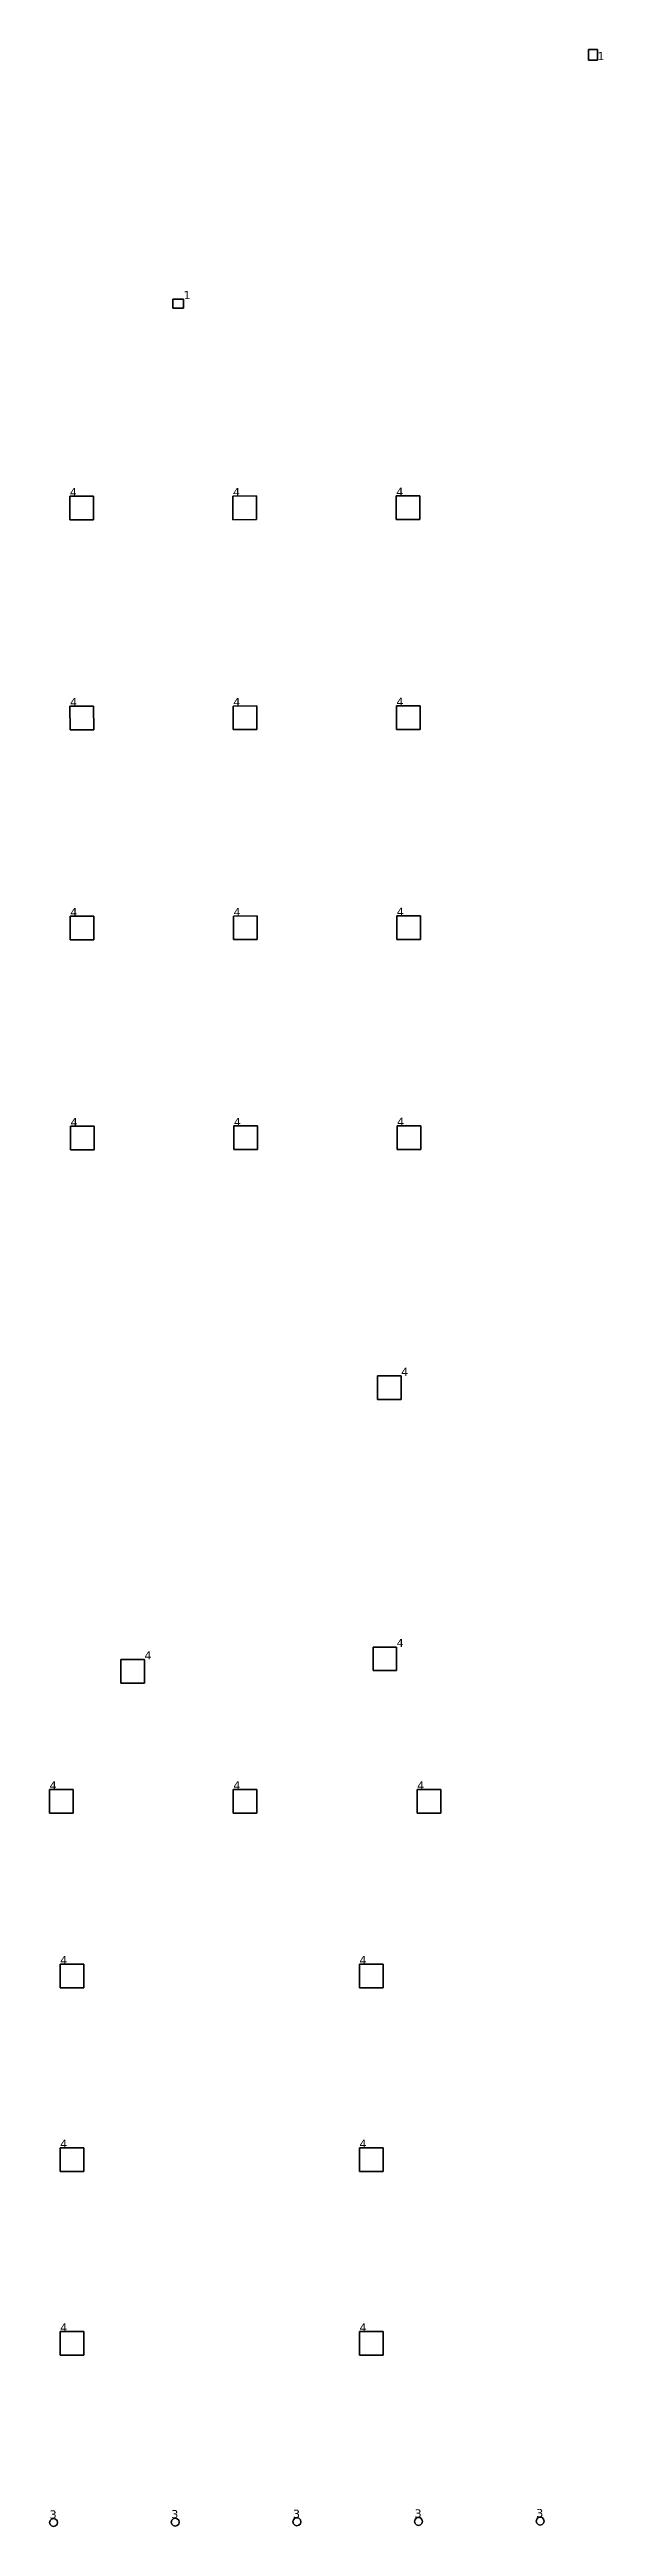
# Model space of a CAD drawing. Header units: inches. Extents: x -3 to 1235, y -1 to 963.
# Drawn here: x 99.4 to 111.7, y 66 to 121 of the extents above; entities that cross this region are included whole.
import ezdxf

# ---------------------------------------------------------------- set-up
doc = ezdxf.new("R2010")
doc.units = ezdxf.units.IN
doc.header["$MEASUREMENT"] = 0
doc.layers.add('DLX_TERR_LUM', color=7, linetype='Continuous', true_color=0x000000)
doc.layers.add('DLX_TERR_LUMKEY_IDX', color=7, linetype='Continuous', true_color=0x7f7f7f)
doc.styles.add('TableTextStyle', font='')
doc.styles.get('TableTextStyle').set_extended_font_data('VERDANA.TTF')

msp = doc.modelspace()

# ---------------------------------------------------------------- texts
at = {"layer": 'DLX_TERR_LUMKEY_IDX', "style": 'TableTextStyle'}
for s, p in [('1', (111.521, 120.792)), ('1', (102.33, 115.482)), ('4', (99.802, 111.103)), ('4', (103.427, 111.108)), ('4', (107.053, 111.113)), ('4', (99.808, 106.438)), ('4', (103.434, 106.443)), ('4', (107.059, 106.448)), ('4', (99.814, 101.773)), ('4', (103.44, 101.778)), ('4', (107.066, 101.783)), ('4', (99.821, 97.108)), ('4', (103.447, 97.113)), ('4', (107.072, 97.118)), ('4', (107.162, 91.562)), ('4', (101.462, 85.262)), ('4', (107.062, 85.538)), ('4', (99.354, 82.371)), ('4', (103.435, 82.371)), ('4', (107.517, 82.371)), ('4', (99.589, 78.493)), ('4', (106.236, 78.493)), ('4', (99.589, 74.411)), ('4', (106.236, 74.411)), ('4', (99.589, 70.329)), ('4', (106.236, 70.329)), ('3', (99.355, 66.177)), ('3', (102.057, 66.184)), ('3', (104.759, 66.192)), ('3', (107.46, 66.2)), ('3', (110.162, 66.208))]:
    msp.add_text(s, height=0.18, dxfattribs=at).set_placement(p)

# ---------------------------------------------------------------- linework, layer by layer
at = {"layer": 'DLX_TERR_LUM'}
for points in [[(111.321, 121.027, 0), (111.521, 121.027, 0)], [(111.521, 121.027, 0), (111.321, 121.027, 0)], [(111.321, 121.027, 0), (111.321, 121.027, 0)], [(111.321, 120.792, 0), (111.321, 121.027, 0)], [(111.321, 121.027, 0), (111.321, 121.027, 0)], [(111.321, 121.027, 0), (111.321, 120.792, 0)], [(111.521, 121.027, 0), (111.321, 121.027, 0)], [(111.321, 121.027, 0), (111.321, 120.792, 0)], [(111.321, 121.027, 0), (111.521, 121.027, 0)], [(111.321, 120.792, 0), (111.321, 121.027, 0)], [(111.521, 120.792, 0), (111.321, 120.792, 0)], [(111.321, 120.792, 0), (111.321, 120.792, 0)], [(111.321, 120.792, 0), (111.521, 120.792, 0)], [(111.321, 120.792, 0), (111.321, 120.792, 0)], [(111.321, 120.792, 0), (111.521, 120.792, 0)], [(111.521, 120.792, 0), (111.321, 120.792, 0)], [(111.521, 121.027, 0), (111.521, 121.027, 0)], [(111.521, 121.027, 0), (111.521, 120.792, 0)], [(111.521, 120.792, 0), (111.521, 121.027, 0)], [(111.521, 121.027, 0), (111.521, 121.027, 0)], [(111.521, 120.792, 0), (111.521, 121.027, 0)], [(111.521, 121.027, 0), (111.521, 120.792, 0)], [(111.521, 120.792, 0), (111.521, 120.792, 0)], [(111.521, 120.792, 0), (111.521, 120.792, 0)], [(102.095, 115.282, 0), (102.095, 115.482, 0)], [(102.095, 115.482, 0), (102.095, 115.482, 0)], [(102.095, 115.482, 0), (102.095, 115.282, 0)], [(102.095, 115.482, 0), (102.33, 115.482, 0)], [(102.33, 115.482, 0), (102.095, 115.482, 0)], [(102.095, 115.482, 0), (102.095, 115.482, 0)], [(102.095, 115.482, 0), (102.095, 115.282, 0)], [(102.33, 115.482, 0), (102.095, 115.482, 0)], [(102.095, 115.282, 0), (102.095, 115.482, 0)], [(102.095, 115.482, 0), (102.33, 115.482, 0)], [(102.33, 115.282, 0), (102.095, 115.282, 0)], [(102.095, 115.282, 0), (102.095, 115.282, 0)], [(102.095, 115.282, 0), (102.33, 115.282, 0)], [(102.095, 115.282, 0), (102.095, 115.282, 0)], [(102.095, 115.282, 0), (102.33, 115.282, 0)], [(102.33, 115.282, 0), (102.095, 115.282, 0)], [(102.33, 115.482, 0), (102.33, 115.282, 0)], [(102.33, 115.282, 0), (102.33, 115.482, 0)], [(102.33, 115.482, 0), (102.33, 115.482, 0)], [(102.33, 115.482, 0), (102.33, 115.482, 0)], [(102.33, 115.282, 0), (102.33, 115.482, 0)], [(102.33, 115.482, 0), (102.33, 115.282, 0)], [(102.33, 115.282, 0), (102.33, 115.282, 0)], [(102.33, 115.282, 0), (102.33, 115.282, 0)], [(99.802, 111.103, 0), (100.327, 111.104, 0)], [(100.327, 111.104, 0), (99.802, 111.103, 0)], [(100.327, 111.104, 0), (99.802, 111.103, 0)], [(99.802, 111.103, 0), (100.327, 111.104, 0)], [(99.803, 110.578, 0), (99.802, 111.103, 0)], [(99.802, 111.103, 0), (99.802, 111.103, 0)], [(99.802, 111.103, 0), (99.803, 110.578, 0)], [(99.802, 111.103, 0), (99.802, 111.103, 0)], [(99.802, 111.103, 0), (99.803, 110.578, 0)], [(99.803, 110.578, 0), (99.802, 111.103, 0)], [(100.327, 111.104, 0), (100.327, 111.104, 0)], [(100.327, 111.104, 0), (100.328, 110.579, 0)], [(100.328, 110.579, 0), (100.327, 111.104, 0)], [(100.327, 111.104, 0), (100.327, 111.104, 0)], [(100.328, 110.579, 0), (100.327, 111.104, 0)], [(100.327, 111.104, 0), (100.328, 110.579, 0)], [(103.427, 111.108, 0), (103.952, 111.109, 0)], [(103.952, 111.109, 0), (103.427, 111.108, 0)], [(103.952, 111.109, 0), (103.427, 111.108, 0)], [(103.427, 111.108, 0), (103.952, 111.109, 0)], [(103.428, 110.583, 0), (103.427, 111.108, 0)], [(103.427, 111.108, 0), (103.427, 111.108, 0)], [(103.427, 111.108, 0), (103.428, 110.583, 0)], [(103.427, 111.108, 0), (103.427, 111.108, 0)], [(103.427, 111.108, 0), (103.428, 110.583, 0)], [(103.428, 110.583, 0), (103.427, 111.108, 0)], [(103.952, 111.109, 0), (103.952, 111.109, 0)], [(103.952, 111.109, 0), (103.953, 110.584, 0)], [(103.953, 110.584, 0), (103.952, 111.109, 0)], [(103.952, 111.109, 0), (103.952, 111.109, 0)], [(103.953, 110.584, 0), (103.952, 111.109, 0)], [(103.952, 111.109, 0), (103.953, 110.584, 0)], [(107.053, 111.113, 0), (107.578, 111.114, 0)], [(107.578, 111.114, 0), (107.053, 111.113, 0)], [(107.578, 111.114, 0), (107.053, 111.113, 0)], [(107.053, 111.113, 0), (107.578, 111.114, 0)], [(107.054, 110.588, 0), (107.053, 111.113, 0)], [(107.053, 111.113, 0), (107.053, 111.113, 0)], [(107.053, 111.113, 0), (107.054, 110.588, 0)], [(107.053, 111.113, 0), (107.053, 111.113, 0)], [(107.053, 111.113, 0), (107.054, 110.588, 0)], [(107.054, 110.588, 0), (107.053, 111.113, 0)], [(107.578, 111.114, 0), (107.578, 111.114, 0)], [(107.578, 111.114, 0), (107.579, 110.589, 0)], [(107.579, 110.589, 0), (107.578, 111.114, 0)], [(107.578, 111.114, 0), (107.578, 111.114, 0)], [(107.579, 110.589, 0), (107.578, 111.114, 0)], [(107.578, 111.114, 0), (107.579, 110.589, 0)], [(100.328, 110.579, 0), (99.803, 110.578, 0)], [(99.803, 110.578, 0), (100.328, 110.579, 0)], [(99.803, 110.578, 0), (100.328, 110.579, 0)], [(100.328, 110.579, 0), (99.803, 110.578, 0)], [(99.803, 110.578, 0), (99.803, 110.578, 0)], [(99.803, 110.578, 0), (99.803, 110.578, 0)], [(100.328, 110.579, 0), (100.328, 110.579, 0)], [(100.328, 110.579, 0), (100.328, 110.579, 0)], [(103.953, 110.584, 0), (103.428, 110.583, 0)], [(103.428, 110.583, 0), (103.953, 110.584, 0)], [(103.428, 110.583, 0), (103.953, 110.584, 0)], [(103.953, 110.584, 0), (103.428, 110.583, 0)], [(103.428, 110.583, 0), (103.428, 110.583, 0)], [(103.428, 110.583, 0), (103.428, 110.583, 0)], [(103.953, 110.584, 0), (103.953, 110.584, 0)], [(103.953, 110.584, 0), (103.953, 110.584, 0)], [(107.579, 110.589, 0), (107.054, 110.588, 0)], [(107.054, 110.588, 0), (107.579, 110.589, 0)], [(107.054, 110.588, 0), (107.579, 110.589, 0)], [(107.579, 110.589, 0), (107.054, 110.588, 0)], [(107.054, 110.588, 0), (107.054, 110.588, 0)], [(107.054, 110.588, 0), (107.054, 110.588, 0)], [(107.579, 110.589, 0), (107.579, 110.589, 0)], [(107.579, 110.589, 0), (107.579, 110.589, 0)], [(99.808, 106.438, 0), (100.333, 106.439, 0)], [(100.333, 106.439, 0), (99.808, 106.438, 0)], [(100.333, 106.439, 0), (99.808, 106.438, 0)], [(99.808, 106.438, 0), (100.333, 106.439, 0)], [(99.809, 105.913, 0), (99.808, 106.438, 0)], [(99.808, 106.438, 0), (99.808, 106.438, 0)], [(99.808, 106.438, 0), (99.809, 105.913, 0)], [(99.808, 106.438, 0), (99.808, 106.438, 0)], [(99.808, 106.438, 0), (99.809, 105.913, 0)], [(99.809, 105.913, 0), (99.808, 106.438, 0)], [(100.333, 106.439, 0), (100.333, 106.439, 0)], [(100.333, 106.439, 0), (100.334, 105.914, 0)], [(100.334, 105.914, 0), (100.333, 106.439, 0)], [(100.333, 106.439, 0), (100.333, 106.439, 0)], [(100.334, 105.914, 0), (100.333, 106.439, 0)], [(100.333, 106.439, 0), (100.334, 105.914, 0)], [(103.434, 106.443, 0), (103.959, 106.444, 0)], [(103.959, 106.444, 0), (103.434, 106.443, 0)], [(103.959, 106.444, 0), (103.434, 106.443, 0)], [(103.434, 106.443, 0), (103.959, 106.444, 0)], [(103.435, 105.918, 0), (103.434, 106.443, 0)], [(103.434, 106.443, 0), (103.434, 106.443, 0)], [(103.434, 106.443, 0), (103.435, 105.918, 0)], [(103.434, 106.443, 0), (103.434, 106.443, 0)], [(103.434, 106.443, 0), (103.435, 105.918, 0)], [(103.435, 105.918, 0), (103.434, 106.443, 0)], [(103.959, 106.444, 0), (103.959, 106.444, 0)], [(103.959, 106.444, 0), (103.96, 105.919, 0)], [(103.96, 105.919, 0), (103.959, 106.444, 0)], [(103.959, 106.444, 0), (103.959, 106.444, 0)], [(103.96, 105.919, 0), (103.959, 106.444, 0)], [(103.959, 106.444, 0), (103.96, 105.919, 0)], [(107.059, 106.448, 0), (107.584, 106.449, 0)], [(107.584, 106.449, 0), (107.059, 106.448, 0)], [(107.584, 106.449, 0), (107.059, 106.448, 0)], [(107.059, 106.448, 0), (107.584, 106.449, 0)], [(107.06, 105.923, 0), (107.059, 106.448, 0)], [(107.059, 106.448, 0), (107.059, 106.448, 0)], [(107.059, 106.448, 0), (107.06, 105.923, 0)], [(107.059, 106.448, 0), (107.059, 106.448, 0)], [(107.059, 106.448, 0), (107.06, 105.923, 0)], [(107.06, 105.923, 0), (107.059, 106.448, 0)], [(107.584, 106.449, 0), (107.584, 106.449, 0)], [(107.584, 106.449, 0), (107.585, 105.924, 0)], [(107.585, 105.924, 0), (107.584, 106.449, 0)], [(107.584, 106.449, 0), (107.584, 106.449, 0)], [(107.585, 105.924, 0), (107.584, 106.449, 0)], [(107.584, 106.449, 0), (107.585, 105.924, 0)], [(100.334, 105.914, 0), (99.809, 105.913, 0)], [(99.809, 105.913, 0), (100.334, 105.914, 0)], [(99.809, 105.913, 0), (100.334, 105.914, 0)], [(100.334, 105.914, 0), (99.809, 105.913, 0)], [(99.809, 105.913, 0), (99.809, 105.913, 0)], [(99.809, 105.913, 0), (99.809, 105.913, 0)], [(100.334, 105.914, 0), (100.334, 105.914, 0)], [(100.334, 105.914, 0), (100.334, 105.914, 0)], [(103.96, 105.919, 0), (103.435, 105.918, 0)], [(103.435, 105.918, 0), (103.96, 105.919, 0)], [(103.435, 105.918, 0), (103.96, 105.919, 0)], [(103.96, 105.919, 0), (103.435, 105.918, 0)], [(103.435, 105.918, 0), (103.435, 105.918, 0)], [(103.435, 105.918, 0), (103.435, 105.918, 0)], [(103.96, 105.919, 0), (103.96, 105.919, 0)], [(103.96, 105.919, 0), (103.96, 105.919, 0)], [(107.585, 105.924, 0), (107.06, 105.923, 0)], [(107.06, 105.923, 0), (107.585, 105.924, 0)], [(107.06, 105.923, 0), (107.585, 105.924, 0)], [(107.585, 105.924, 0), (107.06, 105.923, 0)], [(107.06, 105.923, 0), (107.06, 105.923, 0)], [(107.06, 105.923, 0), (107.06, 105.923, 0)], [(107.585, 105.924, 0), (107.585, 105.924, 0)], [(107.585, 105.924, 0), (107.585, 105.924, 0)], [(99.814, 101.773, 0), (100.34, 101.774, 0)], [(100.34, 101.774, 0), (99.814, 101.773, 0)], [(100.34, 101.774, 0), (99.814, 101.773, 0)], [(99.814, 101.773, 0), (100.34, 101.774, 0)], [(99.815, 101.248, 0), (99.814, 101.773, 0)], [(99.814, 101.773, 0), (99.814, 101.773, 0)], [(99.814, 101.773, 0), (99.815, 101.248, 0)], [(99.814, 101.773, 0), (99.814, 101.773, 0)], [(99.814, 101.773, 0), (99.815, 101.248, 0)], [(99.815, 101.248, 0), (99.814, 101.773, 0)], [(100.34, 101.774, 0), (100.34, 101.774, 0)], [(100.34, 101.774, 0), (100.34, 101.249, 0)], [(100.34, 101.249, 0), (100.34, 101.774, 0)], [(100.34, 101.774, 0), (100.34, 101.774, 0)], [(100.34, 101.249, 0), (100.34, 101.774, 0)], [(100.34, 101.774, 0), (100.34, 101.249, 0)], [(103.44, 101.778, 0), (103.965, 101.779, 0)], [(103.965, 101.779, 0), (103.44, 101.778, 0)], [(103.965, 101.779, 0), (103.44, 101.778, 0)], [(103.44, 101.778, 0), (103.965, 101.779, 0)], [(103.441, 101.253, 0), (103.44, 101.778, 0)], [(103.44, 101.778, 0), (103.44, 101.778, 0)], [(103.44, 101.778, 0), (103.441, 101.253, 0)], [(103.44, 101.778, 0), (103.44, 101.778, 0)], [(103.44, 101.778, 0), (103.441, 101.253, 0)], [(103.441, 101.253, 0), (103.44, 101.778, 0)], [(103.966, 101.254, 0), (103.441, 101.253, 0)], [(103.441, 101.253, 0), (103.966, 101.254, 0)], [(103.441, 101.253, 0), (103.966, 101.254, 0)], [(103.966, 101.254, 0), (103.441, 101.253, 0)], [(103.441, 101.253, 0), (103.441, 101.253, 0)], [(103.441, 101.253, 0), (103.441, 101.253, 0)], [(103.965, 101.779, 0), (103.965, 101.779, 0)], [(103.965, 101.779, 0), (103.966, 101.254, 0)], [(103.966, 101.254, 0), (103.965, 101.779, 0)], [(103.965, 101.779, 0), (103.965, 101.779, 0)], [(103.966, 101.254, 0), (103.965, 101.779, 0)], [(103.965, 101.779, 0), (103.966, 101.254, 0)], [(103.966, 101.254, 0), (103.966, 101.254, 0)], [(103.966, 101.254, 0), (103.966, 101.254, 0)], [(107.066, 101.783, 0), (107.591, 101.784, 0)], [(107.591, 101.784, 0), (107.066, 101.783, 0)], [(107.591, 101.784, 0), (107.066, 101.783, 0)], [(107.066, 101.783, 0), (107.591, 101.784, 0)], [(107.067, 101.258, 0), (107.066, 101.783, 0)], [(107.066, 101.783, 0), (107.066, 101.783, 0)], [(107.066, 101.783, 0), (107.067, 101.258, 0)], [(107.066, 101.783, 0), (107.066, 101.783, 0)], [(107.066, 101.783, 0), (107.067, 101.258, 0)], [(107.067, 101.258, 0), (107.066, 101.783, 0)], [(107.592, 101.259, 0), (107.067, 101.258, 0)], [(107.067, 101.258, 0), (107.592, 101.259, 0)], [(107.067, 101.258, 0), (107.592, 101.259, 0)], [(107.592, 101.259, 0), (107.067, 101.258, 0)], [(107.067, 101.258, 0), (107.067, 101.258, 0)], [(107.067, 101.258, 0), (107.067, 101.258, 0)], [(107.591, 101.784, 0), (107.591, 101.784, 0)], [(107.591, 101.784, 0), (107.592, 101.259, 0)], [(107.592, 101.259, 0), (107.591, 101.784, 0)], [(107.591, 101.784, 0), (107.591, 101.784, 0)], [(107.592, 101.259, 0), (107.591, 101.784, 0)], [(107.591, 101.784, 0), (107.592, 101.259, 0)], [(107.592, 101.259, 0), (107.592, 101.259, 0)], [(107.592, 101.259, 0), (107.592, 101.259, 0)], [(100.34, 101.249, 0), (99.815, 101.248, 0)], [(99.815, 101.248, 0), (100.34, 101.249, 0)], [(99.815, 101.248, 0), (100.34, 101.249, 0)], [(100.34, 101.249, 0), (99.815, 101.248, 0)], [(99.815, 101.248, 0), (99.815, 101.248, 0)], [(99.815, 101.248, 0), (99.815, 101.248, 0)], [(100.34, 101.249, 0), (100.34, 101.249, 0)], [(100.34, 101.249, 0), (100.34, 101.249, 0)], [(99.821, 97.108, 0), (100.346, 97.109, 0)], [(100.346, 97.109, 0), (99.821, 97.108, 0)], [(100.346, 97.109, 0), (99.821, 97.108, 0)], [(99.821, 97.108, 0), (100.346, 97.109, 0)], [(99.822, 96.583, 0), (99.821, 97.108, 0)], [(99.821, 97.108, 0), (99.821, 97.108, 0)], [(99.821, 97.108, 0), (99.822, 96.583, 0)], [(99.821, 97.108, 0), (99.821, 97.108, 0)], [(99.821, 97.108, 0), (99.822, 96.583, 0)], [(99.822, 96.583, 0), (99.821, 97.108, 0)], [(100.346, 97.109, 0), (100.346, 97.109, 0)], [(100.346, 97.109, 0), (100.347, 96.584, 0)], [(100.347, 96.584, 0), (100.346, 97.109, 0)], [(100.346, 97.109, 0), (100.346, 97.109, 0)], [(100.347, 96.584, 0), (100.346, 97.109, 0)], [(100.346, 97.109, 0), (100.347, 96.584, 0)], [(103.447, 97.113, 0), (103.972, 97.114, 0)], [(103.972, 97.114, 0), (103.447, 97.113, 0)], [(103.972, 97.114, 0), (103.447, 97.113, 0)], [(103.447, 97.113, 0), (103.972, 97.114, 0)], [(103.447, 96.588, 0), (103.447, 97.113, 0)], [(103.447, 97.113, 0), (103.447, 97.113, 0)], [(103.447, 97.113, 0), (103.447, 96.588, 0)], [(103.447, 97.113, 0), (103.447, 97.113, 0)], [(103.447, 97.113, 0), (103.447, 96.588, 0)], [(103.447, 96.588, 0), (103.447, 97.113, 0)], [(103.972, 97.114, 0), (103.972, 97.114, 0)], [(103.972, 97.114, 0), (103.972, 96.589, 0)], [(103.972, 96.589, 0), (103.972, 97.114, 0)], [(103.972, 97.114, 0), (103.972, 97.114, 0)], [(103.972, 96.589, 0), (103.972, 97.114, 0)], [(103.972, 97.114, 0), (103.972, 96.589, 0)], [(107.072, 97.118, 0), (107.597, 97.119, 0)], [(107.597, 97.119, 0), (107.072, 97.118, 0)], [(107.597, 97.119, 0), (107.072, 97.118, 0)], [(107.072, 97.118, 0), (107.597, 97.119, 0)], [(107.073, 96.593, 0), (107.072, 97.118, 0)], [(107.072, 97.118, 0), (107.072, 97.118, 0)], [(107.072, 97.118, 0), (107.073, 96.593, 0)], [(107.072, 97.118, 0), (107.072, 97.118, 0)], [(107.072, 97.118, 0), (107.073, 96.593, 0)], [(107.073, 96.593, 0), (107.072, 97.118, 0)], [(107.597, 97.119, 0), (107.597, 97.119, 0)], [(107.597, 97.119, 0), (107.598, 96.594, 0)], [(107.598, 96.594, 0), (107.597, 97.119, 0)], [(107.597, 97.119, 0), (107.597, 97.119, 0)], [(107.598, 96.594, 0), (107.597, 97.119, 0)], [(107.597, 97.119, 0), (107.598, 96.594, 0)], [(100.347, 96.584, 0), (99.822, 96.583, 0)], [(99.822, 96.583, 0), (100.347, 96.584, 0)], [(99.822, 96.583, 0), (100.347, 96.584, 0)], [(100.347, 96.584, 0), (99.822, 96.583, 0)], [(99.822, 96.583, 0), (99.822, 96.583, 0)], [(99.822, 96.583, 0), (99.822, 96.583, 0)], [(100.347, 96.584, 0), (100.347, 96.584, 0)], [(100.347, 96.584, 0), (100.347, 96.584, 0)], [(103.972, 96.589, 0), (103.447, 96.588, 0)], [(103.447, 96.588, 0), (103.972, 96.589, 0)], [(103.447, 96.588, 0), (103.972, 96.589, 0)], [(103.972, 96.589, 0), (103.447, 96.588, 0)], [(103.447, 96.588, 0), (103.447, 96.588, 0)], [(103.447, 96.588, 0), (103.447, 96.588, 0)], [(103.972, 96.589, 0), (103.972, 96.589, 0)], [(103.972, 96.589, 0), (103.972, 96.589, 0)], [(107.598, 96.594, 0), (107.073, 96.593, 0)], [(107.073, 96.593, 0), (107.598, 96.594, 0)], [(107.073, 96.593, 0), (107.598, 96.594, 0)], [(107.598, 96.594, 0), (107.073, 96.593, 0)], [(107.073, 96.593, 0), (107.073, 96.593, 0)], [(107.073, 96.593, 0), (107.073, 96.593, 0)], [(107.598, 96.594, 0), (107.598, 96.594, 0)], [(107.598, 96.594, 0), (107.598, 96.594, 0)], [(106.638, 91.038, 0), (106.638, 91.562, 0)], [(106.638, 91.562, 0), (106.638, 91.562, 0)], [(106.638, 91.562, 0), (106.638, 91.038, 0)], [(106.638, 91.562, 0), (107.162, 91.562, 0)], [(107.162, 91.562, 0), (106.638, 91.562, 0)], [(106.638, 91.562, 0), (106.638, 91.562, 0)], [(106.638, 91.562, 0), (106.638, 91.038, 0)], [(107.162, 91.562, 0), (106.638, 91.562, 0)], [(106.638, 91.038, 0), (106.638, 91.562, 0)], [(106.638, 91.562, 0), (107.162, 91.562, 0)], [(107.162, 91.562, 0), (107.162, 91.038, 0)], [(107.162, 91.038, 0), (107.162, 91.562, 0)], [(107.162, 91.562, 0), (107.162, 91.562, 0)], [(107.162, 91.562, 0), (107.162, 91.562, 0)], [(107.162, 91.038, 0), (107.162, 91.562, 0)], [(107.162, 91.562, 0), (107.162, 91.038, 0)], [(107.162, 91.038, 0), (106.638, 91.038, 0)], [(106.638, 91.038, 0), (106.638, 91.038, 0)], [(106.638, 91.038, 0), (107.162, 91.038, 0)], [(106.638, 91.038, 0), (106.638, 91.038, 0)], [(106.638, 91.038, 0), (107.162, 91.038, 0)], [(107.162, 91.038, 0), (106.638, 91.038, 0)], [(107.162, 91.038, 0), (107.162, 91.038, 0)], [(107.162, 91.038, 0), (107.162, 91.038, 0)], [(106.538, 85.013, 0), (106.538, 85.538, 0)], [(106.538, 85.538, 0), (106.538, 85.538, 0)], [(106.538, 85.538, 0), (106.538, 85.013, 0)], [(106.538, 85.538, 0), (107.062, 85.538, 0)], [(107.062, 85.538, 0), (106.538, 85.538, 0)], [(106.538, 85.538, 0), (106.538, 85.538, 0)], [(106.538, 85.538, 0), (106.538, 85.013, 0)], [(107.062, 85.538, 0), (106.538, 85.538, 0)], [(106.538, 85.013, 0), (106.538, 85.538, 0)], [(106.538, 85.538, 0), (107.062, 85.538, 0)], [(107.062, 85.538, 0), (107.062, 85.013, 0)], [(107.062, 85.013, 0), (107.062, 85.538, 0)], [(107.062, 85.538, 0), (107.062, 85.538, 0)], [(107.062, 85.538, 0), (107.062, 85.538, 0)], [(107.062, 85.013, 0), (107.062, 85.538, 0)], [(107.062, 85.538, 0), (107.062, 85.013, 0)], [(100.938, 84.738, 0), (100.938, 85.262, 0)], [(100.938, 85.262, 0), (100.938, 85.262, 0)], [(100.938, 85.262, 0), (100.938, 84.738, 0)], [(100.938, 85.262, 0), (101.462, 85.262, 0)], [(101.462, 85.262, 0), (100.938, 85.262, 0)], [(100.938, 85.262, 0), (100.938, 85.262, 0)], [(100.938, 85.262, 0), (100.938, 84.738, 0)], [(101.462, 85.262, 0), (100.938, 85.262, 0)], [(100.938, 84.738, 0), (100.938, 85.262, 0)], [(100.938, 85.262, 0), (101.462, 85.262, 0)], [(101.462, 85.262, 0), (101.462, 84.738, 0)], [(101.462, 84.738, 0), (101.462, 85.262, 0)], [(101.462, 85.262, 0), (101.462, 85.262, 0)], [(101.462, 85.262, 0), (101.462, 85.262, 0)], [(101.462, 84.738, 0), (101.462, 85.262, 0)], [(101.462, 85.262, 0), (101.462, 84.738, 0)], [(107.062, 85.013, 0), (106.538, 85.013, 0)], [(106.538, 85.013, 0), (106.538, 85.013, 0)], [(106.538, 85.013, 0), (107.062, 85.013, 0)], [(106.538, 85.013, 0), (106.538, 85.013, 0)], [(106.538, 85.013, 0), (107.062, 85.013, 0)], [(107.062, 85.013, 0), (106.538, 85.013, 0)], [(107.062, 85.013, 0), (107.062, 85.013, 0)], [(107.062, 85.013, 0), (107.062, 85.013, 0)], [(101.462, 84.738, 0), (100.938, 84.738, 0)], [(100.938, 84.738, 0), (100.938, 84.738, 0)], [(100.938, 84.738, 0), (101.462, 84.738, 0)], [(100.938, 84.738, 0), (100.938, 84.738, 0)], [(100.938, 84.738, 0), (101.462, 84.738, 0)], [(101.462, 84.738, 0), (100.938, 84.738, 0)], [(101.462, 84.738, 0), (101.462, 84.738, 0)], [(101.462, 84.738, 0), (101.462, 84.738, 0)], [(99.354, 81.846, 0), (99.354, 82.371, 0)], [(99.354, 82.371, 0), (99.354, 82.371, 0)], [(99.354, 82.371, 0), (99.354, 81.846, 0)], [(99.354, 82.371, 0), (99.879, 82.371, 0)], [(99.879, 82.371, 0), (99.354, 82.371, 0)], [(99.354, 82.371, 0), (99.354, 82.371, 0)], [(99.879, 82.371, 0), (99.354, 82.371, 0)], [(99.354, 82.371, 0), (99.354, 81.846, 0)], [(99.354, 81.846, 0), (99.354, 82.371, 0)], [(99.354, 82.371, 0), (99.879, 82.371, 0)], [(99.879, 82.371, 0), (99.879, 82.371, 0)], [(99.879, 82.371, 0), (99.879, 81.846, 0)], [(99.879, 81.846, 0), (99.879, 82.371, 0)], [(99.879, 82.371, 0), (99.879, 82.371, 0)], [(99.879, 81.846, 0), (99.879, 82.371, 0)], [(99.879, 82.371, 0), (99.879, 81.846, 0)], [(103.435, 81.846, 0), (103.435, 82.371, 0)], [(103.435, 82.371, 0), (103.435, 82.371, 0)], [(103.435, 82.371, 0), (103.435, 81.846, 0)], [(103.435, 82.371, 0), (103.96, 82.371, 0)], [(103.96, 82.371, 0), (103.435, 82.371, 0)], [(103.435, 82.371, 0), (103.435, 82.371, 0)], [(103.96, 82.371, 0), (103.435, 82.371, 0)], [(103.435, 82.371, 0), (103.435, 81.846, 0)], [(103.435, 81.846, 0), (103.435, 82.371, 0)], [(103.435, 82.371, 0), (103.96, 82.371, 0)], [(103.96, 82.371, 0), (103.96, 82.371, 0)], [(103.96, 82.371, 0), (103.96, 81.846, 0)], [(103.96, 81.846, 0), (103.96, 82.371, 0)], [(103.96, 82.371, 0), (103.96, 82.371, 0)], [(103.96, 81.846, 0), (103.96, 82.371, 0)], [(103.96, 82.371, 0), (103.96, 81.846, 0)], [(107.517, 81.846, 0), (107.517, 82.371, 0)], [(107.517, 82.371, 0), (107.517, 82.371, 0)], [(107.517, 82.371, 0), (107.517, 81.846, 0)], [(107.517, 82.371, 0), (108.042, 82.371, 0)], [(108.042, 82.371, 0), (107.517, 82.371, 0)], [(107.517, 82.371, 0), (107.517, 82.371, 0)], [(108.042, 82.371, 0), (107.517, 82.371, 0)], [(107.517, 82.371, 0), (107.517, 81.846, 0)], [(107.517, 81.846, 0), (107.517, 82.371, 0)], [(107.517, 82.371, 0), (108.042, 82.371, 0)], [(108.042, 82.371, 0), (108.042, 82.371, 0)], [(108.042, 82.371, 0), (108.042, 81.846, 0)], [(108.042, 81.846, 0), (108.042, 82.371, 0)], [(108.042, 82.371, 0), (108.042, 82.371, 0)], [(108.042, 81.846, 0), (108.042, 82.371, 0)], [(108.042, 82.371, 0), (108.042, 81.846, 0)], [(99.879, 81.846, 0), (99.354, 81.846, 0)], [(99.354, 81.846, 0), (99.354, 81.846, 0)], [(99.354, 81.846, 0), (99.879, 81.846, 0)], [(99.354, 81.846, 0), (99.354, 81.846, 0)], [(99.354, 81.846, 0), (99.879, 81.846, 0)], [(99.879, 81.846, 0), (99.354, 81.846, 0)], [(99.879, 81.846, 0), (99.879, 81.846, 0)], [(99.879, 81.846, 0), (99.879, 81.846, 0)], [(103.96, 81.846, 0), (103.435, 81.846, 0)], [(103.435, 81.846, 0), (103.435, 81.846, 0)], [(103.435, 81.846, 0), (103.96, 81.846, 0)], [(103.435, 81.846, 0), (103.435, 81.846, 0)], [(103.435, 81.846, 0), (103.96, 81.846, 0)], [(103.96, 81.846, 0), (103.435, 81.846, 0)], [(103.96, 81.846, 0), (103.96, 81.846, 0)], [(103.96, 81.846, 0), (103.96, 81.846, 0)], [(108.042, 81.846, 0), (107.517, 81.846, 0)], [(107.517, 81.846, 0), (107.517, 81.846, 0)], [(107.517, 81.846, 0), (108.042, 81.846, 0)], [(107.517, 81.846, 0), (107.517, 81.846, 0)], [(107.517, 81.846, 0), (108.042, 81.846, 0)], [(108.042, 81.846, 0), (107.517, 81.846, 0)], [(108.042, 81.846, 0), (108.042, 81.846, 0)], [(108.042, 81.846, 0), (108.042, 81.846, 0)], [(99.589, 77.968, 0), (99.589, 78.493, 0)], [(99.589, 78.493, 0), (99.589, 78.493, 0)], [(99.589, 78.493, 0), (99.589, 77.968, 0)], [(99.589, 78.493, 0), (100.114, 78.493, 0)], [(100.114, 78.493, 0), (99.589, 78.493, 0)], [(99.589, 78.493, 0), (99.589, 78.493, 0)], [(100.114, 78.493, 0), (99.589, 78.493, 0)], [(99.589, 78.493, 0), (99.589, 77.968, 0)], [(99.589, 77.968, 0), (99.589, 78.493, 0)], [(99.589, 78.493, 0), (100.114, 78.493, 0)], [(100.114, 78.493, 0), (100.114, 78.493, 0)], [(100.114, 78.493, 0), (100.114, 77.968, 0)], [(100.114, 77.968, 0), (100.114, 78.493, 0)], [(100.114, 78.493, 0), (100.114, 78.493, 0)], [(100.114, 77.968, 0), (100.114, 78.493, 0)], [(100.114, 78.493, 0), (100.114, 77.968, 0)], [(106.236, 77.968, 0), (106.236, 78.493, 0)], [(106.236, 78.493, 0), (106.236, 78.493, 0)], [(106.236, 78.493, 0), (106.236, 77.968, 0)], [(106.236, 78.493, 0), (106.761, 78.493, 0)], [(106.761, 78.493, 0), (106.236, 78.493, 0)], [(106.236, 78.493, 0), (106.236, 78.493, 0)], [(106.761, 78.493, 0), (106.236, 78.493, 0)], [(106.236, 78.493, 0), (106.236, 77.968, 0)], [(106.236, 77.968, 0), (106.236, 78.493, 0)], [(106.236, 78.493, 0), (106.761, 78.493, 0)], [(106.761, 78.493, 0), (106.761, 78.493, 0)], [(106.761, 78.493, 0), (106.761, 77.968, 0)], [(106.761, 77.968, 0), (106.761, 78.493, 0)], [(106.761, 78.493, 0), (106.761, 78.493, 0)], [(106.761, 77.968, 0), (106.761, 78.493, 0)], [(106.761, 78.493, 0), (106.761, 77.968, 0)], [(100.114, 77.968, 0), (99.589, 77.968, 0)], [(99.589, 77.968, 0), (99.589, 77.968, 0)], [(99.589, 77.968, 0), (100.114, 77.968, 0)], [(99.589, 77.968, 0), (99.589, 77.968, 0)], [(99.589, 77.968, 0), (100.114, 77.968, 0)], [(100.114, 77.968, 0), (99.589, 77.968, 0)], [(100.114, 77.968, 0), (100.114, 77.968, 0)], [(100.114, 77.968, 0), (100.114, 77.968, 0)], [(106.761, 77.968, 0), (106.236, 77.968, 0)], [(106.236, 77.968, 0), (106.236, 77.968, 0)], [(106.236, 77.968, 0), (106.761, 77.968, 0)], [(106.236, 77.968, 0), (106.236, 77.968, 0)], [(106.236, 77.968, 0), (106.761, 77.968, 0)], [(106.761, 77.968, 0), (106.236, 77.968, 0)], [(106.761, 77.968, 0), (106.761, 77.968, 0)], [(106.761, 77.968, 0), (106.761, 77.968, 0)], [(99.589, 73.886, 0), (99.589, 74.411, 0)], [(99.589, 74.411, 0), (99.589, 74.411, 0)], [(99.589, 74.411, 0), (99.589, 73.886, 0)], [(99.589, 74.411, 0), (100.114, 74.411, 0)], [(100.114, 74.411, 0), (99.589, 74.411, 0)], [(99.589, 74.411, 0), (99.589, 74.411, 0)], [(100.114, 74.411, 0), (99.589, 74.411, 0)], [(99.589, 74.411, 0), (99.589, 73.886, 0)], [(99.589, 73.886, 0), (99.589, 74.411, 0)], [(99.589, 74.411, 0), (100.114, 74.411, 0)], [(100.114, 74.411, 0), (100.114, 74.411, 0)], [(100.114, 74.411, 0), (100.114, 73.886, 0)], [(100.114, 73.886, 0), (100.114, 74.411, 0)], [(100.114, 74.411, 0), (100.114, 74.411, 0)], [(100.114, 73.886, 0), (100.114, 74.411, 0)], [(100.114, 74.411, 0), (100.114, 73.886, 0)], [(106.236, 73.886, 0), (106.236, 74.411, 0)], [(106.236, 74.411, 0), (106.236, 74.411, 0)], [(106.236, 74.411, 0), (106.236, 73.886, 0)], [(106.236, 74.411, 0), (106.761, 74.411, 0)], [(106.761, 74.411, 0), (106.236, 74.411, 0)], [(106.236, 74.411, 0), (106.236, 74.411, 0)], [(106.761, 74.411, 0), (106.236, 74.411, 0)], [(106.236, 74.411, 0), (106.236, 73.886, 0)], [(106.236, 73.886, 0), (106.236, 74.411, 0)], [(106.236, 74.411, 0), (106.761, 74.411, 0)], [(106.761, 74.411, 0), (106.761, 74.411, 0)], [(106.761, 74.411, 0), (106.761, 73.886, 0)], [(106.761, 73.886, 0), (106.761, 74.411, 0)], [(106.761, 74.411, 0), (106.761, 74.411, 0)], [(106.761, 73.886, 0), (106.761, 74.411, 0)], [(106.761, 74.411, 0), (106.761, 73.886, 0)], [(100.114, 73.886, 0), (99.589, 73.886, 0)], [(99.589, 73.886, 0), (99.589, 73.886, 0)], [(99.589, 73.886, 0), (100.114, 73.886, 0)], [(99.589, 73.886, 0), (99.589, 73.886, 0)], [(99.589, 73.886, 0), (100.114, 73.886, 0)], [(100.114, 73.886, 0), (99.589, 73.886, 0)], [(100.114, 73.886, 0), (100.114, 73.886, 0)], [(100.114, 73.886, 0), (100.114, 73.886, 0)], [(106.761, 73.886, 0), (106.236, 73.886, 0)], [(106.236, 73.886, 0), (106.236, 73.886, 0)], [(106.236, 73.886, 0), (106.761, 73.886, 0)], [(106.236, 73.886, 0), (106.236, 73.886, 0)], [(106.236, 73.886, 0), (106.761, 73.886, 0)], [(106.761, 73.886, 0), (106.236, 73.886, 0)], [(106.761, 73.886, 0), (106.761, 73.886, 0)], [(106.761, 73.886, 0), (106.761, 73.886, 0)], [(99.589, 69.804, 0), (99.589, 70.329, 0)], [(99.589, 70.329, 0), (99.589, 70.329, 0)], [(99.589, 70.329, 0), (99.589, 69.804, 0)], [(99.589, 70.329, 0), (100.114, 70.329, 0)], [(100.114, 70.329, 0), (99.589, 70.329, 0)], [(99.589, 70.329, 0), (99.589, 70.329, 0)], [(100.114, 70.329, 0), (99.589, 70.329, 0)], [(99.589, 70.329, 0), (99.589, 69.804, 0)], [(99.589, 69.804, 0), (99.589, 70.329, 0)], [(99.589, 70.329, 0), (100.114, 70.329, 0)], [(100.114, 70.329, 0), (100.114, 70.329, 0)], [(100.114, 70.329, 0), (100.114, 69.804, 0)], [(100.114, 69.804, 0), (100.114, 70.329, 0)], [(100.114, 70.329, 0), (100.114, 70.329, 0)], [(100.114, 69.804, 0), (100.114, 70.329, 0)], [(100.114, 70.329, 0), (100.114, 69.804, 0)], [(106.236, 69.804, 0), (106.236, 70.329, 0)], [(106.236, 70.329, 0), (106.236, 70.329, 0)], [(106.236, 70.329, 0), (106.236, 69.804, 0)], [(106.236, 70.329, 0), (106.761, 70.329, 0)], [(106.761, 70.329, 0), (106.236, 70.329, 0)], [(106.236, 70.329, 0), (106.236, 70.329, 0)], [(106.761, 70.329, 0), (106.236, 70.329, 0)], [(106.236, 70.329, 0), (106.236, 69.804, 0)], [(106.236, 69.804, 0), (106.236, 70.329, 0)], [(106.236, 70.329, 0), (106.761, 70.329, 0)], [(106.761, 70.329, 0), (106.761, 70.329, 0)], [(106.761, 70.329, 0), (106.761, 69.804, 0)], [(106.761, 69.804, 0), (106.761, 70.329, 0)], [(106.761, 70.329, 0), (106.761, 70.329, 0)], [(106.761, 69.804, 0), (106.761, 70.329, 0)], [(106.761, 70.329, 0), (106.761, 69.804, 0)], [(100.114, 69.804, 0), (99.589, 69.804, 0)], [(99.589, 69.804, 0), (99.589, 69.804, 0)], [(99.589, 69.804, 0), (100.114, 69.804, 0)], [(99.589, 69.804, 0), (99.589, 69.804, 0)], [(99.589, 69.804, 0), (100.114, 69.804, 0)], [(100.114, 69.804, 0), (99.589, 69.804, 0)], [(100.114, 69.804, 0), (100.114, 69.804, 0)], [(100.114, 69.804, 0), (100.114, 69.804, 0)], [(106.761, 69.804, 0), (106.236, 69.804, 0)], [(106.236, 69.804, 0), (106.236, 69.804, 0)], [(106.236, 69.804, 0), (106.761, 69.804, 0)], [(106.236, 69.804, 0), (106.236, 69.804, 0)], [(106.236, 69.804, 0), (106.761, 69.804, 0)], [(106.761, 69.804, 0), (106.236, 69.804, 0)], [(106.761, 69.804, 0), (106.761, 69.804, 0)], [(106.761, 69.804, 0), (106.761, 69.804, 0)], [(99.356, 66.088, 0), (99.367, 66.132, 0)], [(99.367, 66.132, 0), (99.356, 66.088, 0)], [(99.367, 66.132, 0), (99.356, 66.088, 0)], [(99.356, 66.088, 0), (99.367, 66.132, 0)], [(99.368, 66.044, 0), (99.356, 66.088, 0)], [(99.356, 66.088, 0), (99.356, 66.088, 0)], [(99.356, 66.088, 0), (99.368, 66.044, 0)], [(99.356, 66.088, 0), (99.356, 66.088, 0)], [(99.356, 66.088, 0), (99.368, 66.044, 0)], [(99.368, 66.044, 0), (99.356, 66.088, 0)], [(99.367, 66.132, 0), (99.4, 66.165, 0)], [(99.4, 66.165, 0), (99.367, 66.132, 0)], [(99.4, 66.165, 0), (99.367, 66.132, 0)], [(99.367, 66.132, 0), (99.4, 66.165, 0)], [(99.367, 66.132, 0), (99.367, 66.132, 0)], [(99.367, 66.132, 0), (99.367, 66.132, 0)], [(99.368, 66.044, 0), (99.368, 66.044, 0)], [(99.4, 66.012, 0), (99.368, 66.044, 0)], [(99.368, 66.044, 0), (99.368, 66.044, 0)], [(99.368, 66.044, 0), (99.4, 66.012, 0)], [(99.368, 66.044, 0), (99.4, 66.012, 0)], [(99.4, 66.012, 0), (99.368, 66.044, 0)], [(99.4, 66.165, 0), (99.444, 66.177, 0)], [(99.444, 66.177, 0), (99.4, 66.165, 0)], [(99.444, 66.177, 0), (99.4, 66.165, 0)], [(99.4, 66.165, 0), (99.444, 66.177, 0)], [(99.4, 66.165, 0), (99.4, 66.165, 0)], [(99.4, 66.165, 0), (99.4, 66.165, 0)], [(99.444, 66.177, 0), (99.444, 66.177, 0)], [(99.444, 66.177, 0), (99.488, 66.165, 0)], [(99.488, 66.165, 0), (99.444, 66.177, 0)], [(99.444, 66.177, 0), (99.444, 66.177, 0)], [(99.488, 66.165, 0), (99.444, 66.177, 0)], [(99.444, 66.177, 0), (99.488, 66.165, 0)], [(99.488, 66.165, 0), (99.488, 66.165, 0)], [(99.488, 66.165, 0), (99.52, 66.133, 0)], [(99.52, 66.133, 0), (99.488, 66.165, 0)], [(99.488, 66.165, 0), (99.488, 66.165, 0)], [(99.52, 66.133, 0), (99.488, 66.165, 0)], [(99.488, 66.165, 0), (99.52, 66.133, 0)], [(99.521, 66.044, 0), (99.488, 66.012, 0)], [(99.488, 66.012, 0), (99.521, 66.044, 0)], [(99.488, 66.012, 0), (99.521, 66.044, 0)], [(99.521, 66.044, 0), (99.488, 66.012, 0)], [(99.52, 66.133, 0), (99.52, 66.133, 0)], [(99.52, 66.133, 0), (99.532, 66.089, 0)], [(99.532, 66.089, 0), (99.52, 66.133, 0)], [(99.52, 66.133, 0), (99.52, 66.133, 0)], [(99.532, 66.089, 0), (99.52, 66.133, 0)], [(99.52, 66.133, 0), (99.532, 66.089, 0)], [(99.532, 66.089, 0), (99.521, 66.044, 0)], [(99.521, 66.044, 0), (99.532, 66.089, 0)], [(99.521, 66.044, 0), (99.532, 66.089, 0)], [(99.532, 66.089, 0), (99.521, 66.044, 0)], [(99.521, 66.044, 0), (99.521, 66.044, 0)], [(99.521, 66.044, 0), (99.521, 66.044, 0)], [(99.532, 66.089, 0), (99.532, 66.089, 0)], [(99.532, 66.089, 0), (99.532, 66.089, 0)], [(102.057, 66.096, 0), (102.069, 66.14, 0)], [(102.069, 66.14, 0), (102.057, 66.096, 0)], [(102.069, 66.14, 0), (102.057, 66.096, 0)], [(102.057, 66.096, 0), (102.069, 66.14, 0)], [(102.069, 66.052, 0), (102.057, 66.096, 0)], [(102.057, 66.096, 0), (102.057, 66.096, 0)], [(102.057, 66.096, 0), (102.069, 66.052, 0)], [(102.057, 66.096, 0), (102.057, 66.096, 0)], [(102.057, 66.096, 0), (102.069, 66.052, 0)], [(102.069, 66.052, 0), (102.057, 66.096, 0)], [(102.069, 66.14, 0), (102.101, 66.173, 0)], [(102.101, 66.173, 0), (102.069, 66.14, 0)], [(102.101, 66.173, 0), (102.069, 66.14, 0)], [(102.069, 66.14, 0), (102.101, 66.173, 0)], [(102.069, 66.14, 0), (102.069, 66.14, 0)], [(102.069, 66.14, 0), (102.069, 66.14, 0)], [(102.069, 66.052, 0), (102.069, 66.052, 0)], [(102.102, 66.02, 0), (102.069, 66.052, 0)], [(102.069, 66.052, 0), (102.069, 66.052, 0)], [(102.069, 66.052, 0), (102.102, 66.02, 0)], [(102.069, 66.052, 0), (102.102, 66.02, 0)], [(102.102, 66.02, 0), (102.069, 66.052, 0)], [(102.101, 66.173, 0), (102.145, 66.185, 0)], [(102.145, 66.185, 0), (102.101, 66.173, 0)], [(102.145, 66.185, 0), (102.101, 66.173, 0)], [(102.101, 66.173, 0), (102.145, 66.185, 0)], [(102.101, 66.173, 0), (102.101, 66.173, 0)], [(102.101, 66.173, 0), (102.101, 66.173, 0)], [(102.145, 66.185, 0), (102.145, 66.185, 0)], [(102.145, 66.185, 0), (102.19, 66.173, 0)], [(102.19, 66.173, 0), (102.145, 66.185, 0)], [(102.145, 66.185, 0), (102.145, 66.185, 0)], [(102.19, 66.173, 0), (102.145, 66.185, 0)], [(102.145, 66.185, 0), (102.19, 66.173, 0)], [(102.19, 66.173, 0), (102.19, 66.173, 0)], [(102.19, 66.173, 0), (102.222, 66.141, 0)], [(102.222, 66.141, 0), (102.19, 66.173, 0)], [(102.19, 66.173, 0), (102.19, 66.173, 0)], [(102.222, 66.141, 0), (102.19, 66.173, 0)], [(102.19, 66.173, 0), (102.222, 66.141, 0)], [(102.222, 66.052, 0), (102.19, 66.02, 0)], [(102.19, 66.02, 0), (102.222, 66.052, 0)], [(102.19, 66.02, 0), (102.222, 66.052, 0)], [(102.222, 66.052, 0), (102.19, 66.02, 0)], [(102.222, 66.141, 0), (102.222, 66.141, 0)], [(102.222, 66.141, 0), (102.234, 66.097, 0)], [(102.234, 66.097, 0), (102.222, 66.141, 0)], [(102.222, 66.141, 0), (102.222, 66.141, 0)], [(102.234, 66.097, 0), (102.222, 66.141, 0)], [(102.222, 66.141, 0), (102.234, 66.097, 0)], [(102.234, 66.097, 0), (102.222, 66.052, 0)], [(102.222, 66.052, 0), (102.234, 66.097, 0)], [(102.222, 66.052, 0), (102.234, 66.097, 0)], [(102.234, 66.097, 0), (102.222, 66.052, 0)], [(102.222, 66.052, 0), (102.222, 66.052, 0)], [(102.222, 66.052, 0), (102.222, 66.052, 0)], [(102.234, 66.097, 0), (102.234, 66.097, 0)], [(102.234, 66.097, 0), (102.234, 66.097, 0)], [(104.759, 66.104, 0), (104.77, 66.148, 0)], [(104.77, 66.148, 0), (104.759, 66.104, 0)], [(104.77, 66.148, 0), (104.759, 66.104, 0)], [(104.759, 66.104, 0), (104.77, 66.148, 0)], [(104.771, 66.06, 0), (104.759, 66.104, 0)], [(104.759, 66.104, 0), (104.759, 66.104, 0)], [(104.759, 66.104, 0), (104.771, 66.06, 0)], [(104.759, 66.104, 0), (104.759, 66.104, 0)], [(104.759, 66.104, 0), (104.771, 66.06, 0)], [(104.771, 66.06, 0), (104.759, 66.104, 0)], [(104.77, 66.148, 0), (104.803, 66.181, 0)], [(104.803, 66.181, 0), (104.77, 66.148, 0)], [(104.803, 66.181, 0), (104.77, 66.148, 0)], [(104.77, 66.148, 0), (104.803, 66.181, 0)], [(104.77, 66.148, 0), (104.77, 66.148, 0)], [(104.77, 66.148, 0), (104.77, 66.148, 0)], [(104.771, 66.06, 0), (104.771, 66.06, 0)], [(104.803, 66.028, 0), (104.771, 66.06, 0)], [(104.771, 66.06, 0), (104.771, 66.06, 0)], [(104.771, 66.06, 0), (104.803, 66.028, 0)], [(104.771, 66.06, 0), (104.803, 66.028, 0)], [(104.803, 66.028, 0), (104.771, 66.06, 0)], [(104.803, 66.181, 0), (104.847, 66.193, 0)], [(104.847, 66.193, 0), (104.803, 66.181, 0)], [(104.847, 66.193, 0), (104.803, 66.181, 0)], [(104.803, 66.181, 0), (104.847, 66.193, 0)], [(104.803, 66.181, 0), (104.803, 66.181, 0)], [(104.803, 66.181, 0), (104.803, 66.181, 0)], [(104.847, 66.193, 0), (104.847, 66.193, 0)], [(104.847, 66.193, 0), (104.891, 66.181, 0)], [(104.891, 66.181, 0), (104.847, 66.193, 0)], [(104.847, 66.193, 0), (104.847, 66.193, 0)], [(104.891, 66.181, 0), (104.847, 66.193, 0)], [(104.847, 66.193, 0), (104.891, 66.181, 0)], [(104.891, 66.181, 0), (104.891, 66.181, 0)], [(104.891, 66.181, 0), (104.924, 66.149, 0)], [(104.924, 66.149, 0), (104.891, 66.181, 0)], [(104.891, 66.181, 0), (104.891, 66.181, 0)], [(104.924, 66.149, 0), (104.891, 66.181, 0)], [(104.891, 66.181, 0), (104.924, 66.149, 0)], [(104.924, 66.06, 0), (104.892, 66.028, 0)], [(104.892, 66.028, 0), (104.924, 66.06, 0)], [(104.892, 66.028, 0), (104.924, 66.06, 0)], [(104.924, 66.06, 0), (104.892, 66.028, 0)], [(104.924, 66.149, 0), (104.924, 66.149, 0)], [(104.924, 66.149, 0), (104.936, 66.104, 0)], [(104.936, 66.104, 0), (104.924, 66.149, 0)], [(104.924, 66.149, 0), (104.924, 66.149, 0)], [(104.936, 66.104, 0), (104.924, 66.149, 0)], [(104.924, 66.149, 0), (104.936, 66.104, 0)], [(104.936, 66.104, 0), (104.924, 66.06, 0)], [(104.924, 66.06, 0), (104.936, 66.104, 0)], [(104.924, 66.06, 0), (104.936, 66.104, 0)], [(104.936, 66.104, 0), (104.924, 66.06, 0)], [(104.924, 66.06, 0), (104.924, 66.06, 0)], [(104.924, 66.06, 0), (104.924, 66.06, 0)], [(104.936, 66.104, 0), (104.936, 66.104, 0)], [(104.936, 66.104, 0), (104.936, 66.104, 0)], [(107.46, 66.112, 0), (107.472, 66.156, 0)], [(107.472, 66.156, 0), (107.46, 66.112, 0)], [(107.472, 66.156, 0), (107.46, 66.112, 0)], [(107.46, 66.112, 0), (107.472, 66.156, 0)], [(107.472, 66.068, 0), (107.46, 66.112, 0)], [(107.46, 66.112, 0), (107.46, 66.112, 0)], [(107.46, 66.112, 0), (107.472, 66.068, 0)], [(107.46, 66.112, 0), (107.46, 66.112, 0)], [(107.46, 66.112, 0), (107.472, 66.068, 0)], [(107.472, 66.068, 0), (107.46, 66.112, 0)], [(107.472, 66.156, 0), (107.504, 66.189, 0)], [(107.504, 66.189, 0), (107.472, 66.156, 0)], [(107.504, 66.189, 0), (107.472, 66.156, 0)], [(107.472, 66.156, 0), (107.504, 66.189, 0)], [(107.472, 66.156, 0), (107.472, 66.156, 0)], [(107.472, 66.156, 0), (107.472, 66.156, 0)], [(107.472, 66.068, 0), (107.472, 66.068, 0)], [(107.505, 66.035, 0), (107.472, 66.068, 0)], [(107.472, 66.068, 0), (107.472, 66.068, 0)], [(107.472, 66.068, 0), (107.505, 66.035, 0)], [(107.472, 66.068, 0), (107.505, 66.035, 0)], [(107.505, 66.035, 0), (107.472, 66.068, 0)], [(107.504, 66.189, 0), (107.548, 66.201, 0)], [(107.548, 66.201, 0), (107.504, 66.189, 0)], [(107.548, 66.201, 0), (107.504, 66.189, 0)], [(107.504, 66.189, 0), (107.548, 66.201, 0)], [(107.504, 66.189, 0), (107.504, 66.189, 0)], [(107.504, 66.189, 0), (107.504, 66.189, 0)], [(107.549, 66.024, 0), (107.505, 66.035, 0)], [(107.505, 66.035, 0), (107.505, 66.035, 0)], [(107.505, 66.035, 0), (107.549, 66.024, 0)], [(107.505, 66.035, 0), (107.505, 66.035, 0)], [(107.505, 66.035, 0), (107.549, 66.024, 0)], [(107.549, 66.024, 0), (107.505, 66.035, 0)], [(107.548, 66.201, 0), (107.548, 66.201, 0)], [(107.548, 66.201, 0), (107.593, 66.189, 0)], [(107.593, 66.189, 0), (107.548, 66.201, 0)], [(107.548, 66.201, 0), (107.548, 66.201, 0)], [(107.593, 66.189, 0), (107.548, 66.201, 0)], [(107.548, 66.201, 0), (107.593, 66.189, 0)], [(107.593, 66.036, 0), (107.549, 66.024, 0)], [(107.549, 66.024, 0), (107.593, 66.036, 0)], [(107.549, 66.024, 0), (107.593, 66.036, 0)], [(107.593, 66.036, 0), (107.549, 66.024, 0)], [(107.593, 66.189, 0), (107.593, 66.189, 0)], [(107.593, 66.189, 0), (107.625, 66.157, 0)], [(107.625, 66.157, 0), (107.593, 66.189, 0)], [(107.593, 66.189, 0), (107.593, 66.189, 0)], [(107.625, 66.157, 0), (107.593, 66.189, 0)], [(107.593, 66.189, 0), (107.625, 66.157, 0)], [(107.625, 66.068, 0), (107.593, 66.036, 0)], [(107.593, 66.036, 0), (107.625, 66.068, 0)], [(107.593, 66.036, 0), (107.625, 66.068, 0)], [(107.625, 66.068, 0), (107.593, 66.036, 0)], [(107.593, 66.036, 0), (107.593, 66.036, 0)], [(107.593, 66.036, 0), (107.593, 66.036, 0)], [(107.625, 66.157, 0), (107.625, 66.157, 0)], [(107.625, 66.157, 0), (107.637, 66.112, 0)], [(107.637, 66.112, 0), (107.625, 66.157, 0)], [(107.625, 66.157, 0), (107.625, 66.157, 0)], [(107.637, 66.112, 0), (107.625, 66.157, 0)], [(107.625, 66.157, 0), (107.637, 66.112, 0)], [(107.637, 66.112, 0), (107.625, 66.068, 0)], [(107.625, 66.068, 0), (107.637, 66.112, 0)], [(107.625, 66.068, 0), (107.637, 66.112, 0)], [(107.637, 66.112, 0), (107.625, 66.068, 0)], [(107.625, 66.068, 0), (107.625, 66.068, 0)], [(107.625, 66.068, 0), (107.625, 66.068, 0)], [(107.637, 66.112, 0), (107.637, 66.112, 0)], [(107.637, 66.112, 0), (107.637, 66.112, 0)], [(110.162, 66.12, 0), (110.174, 66.164, 0)], [(110.174, 66.164, 0), (110.162, 66.12, 0)], [(110.174, 66.164, 0), (110.162, 66.12, 0)], [(110.162, 66.12, 0), (110.174, 66.164, 0)], [(110.174, 66.076, 0), (110.162, 66.12, 0)], [(110.162, 66.12, 0), (110.162, 66.12, 0)], [(110.162, 66.12, 0), (110.174, 66.076, 0)], [(110.162, 66.12, 0), (110.162, 66.12, 0)], [(110.162, 66.12, 0), (110.174, 66.076, 0)], [(110.174, 66.076, 0), (110.162, 66.12, 0)], [(110.174, 66.164, 0), (110.206, 66.197, 0)], [(110.206, 66.197, 0), (110.174, 66.164, 0)], [(110.206, 66.197, 0), (110.174, 66.164, 0)], [(110.174, 66.164, 0), (110.206, 66.197, 0)], [(110.174, 66.164, 0), (110.174, 66.164, 0)], [(110.174, 66.164, 0), (110.174, 66.164, 0)], [(110.174, 66.076, 0), (110.174, 66.076, 0)], [(110.206, 66.043, 0), (110.174, 66.076, 0)], [(110.174, 66.076, 0), (110.174, 66.076, 0)], [(110.174, 66.076, 0), (110.206, 66.043, 0)], [(110.174, 66.076, 0), (110.206, 66.043, 0)], [(110.206, 66.043, 0), (110.174, 66.076, 0)], [(110.206, 66.197, 0), (110.25, 66.208, 0)], [(110.25, 66.208, 0), (110.206, 66.197, 0)], [(110.25, 66.208, 0), (110.206, 66.197, 0)], [(110.206, 66.197, 0), (110.25, 66.208, 0)], [(110.206, 66.197, 0), (110.206, 66.197, 0)], [(110.206, 66.197, 0), (110.206, 66.197, 0)], [(110.251, 66.032, 0), (110.206, 66.043, 0)], [(110.206, 66.043, 0), (110.206, 66.043, 0)], [(110.206, 66.043, 0), (110.251, 66.032, 0)], [(110.206, 66.043, 0), (110.206, 66.043, 0)], [(110.206, 66.043, 0), (110.251, 66.032, 0)], [(110.251, 66.032, 0), (110.206, 66.043, 0)], [(110.25, 66.208, 0), (110.25, 66.208, 0)], [(110.25, 66.208, 0), (110.294, 66.197, 0)], [(110.294, 66.197, 0), (110.25, 66.208, 0)], [(110.25, 66.208, 0), (110.25, 66.208, 0)], [(110.294, 66.197, 0), (110.25, 66.208, 0)], [(110.25, 66.208, 0), (110.294, 66.197, 0)], [(110.295, 66.044, 0), (110.251, 66.032, 0)], [(110.251, 66.032, 0), (110.295, 66.044, 0)], [(110.251, 66.032, 0), (110.295, 66.044, 0)], [(110.295, 66.044, 0), (110.251, 66.032, 0)], [(110.294, 66.197, 0), (110.294, 66.197, 0)], [(110.294, 66.197, 0), (110.327, 66.165, 0)], [(110.327, 66.165, 0), (110.294, 66.197, 0)], [(110.294, 66.197, 0), (110.294, 66.197, 0)], [(110.327, 66.165, 0), (110.294, 66.197, 0)], [(110.294, 66.197, 0), (110.327, 66.165, 0)], [(110.327, 66.076, 0), (110.295, 66.044, 0)], [(110.295, 66.044, 0), (110.327, 66.076, 0)], [(110.295, 66.044, 0), (110.327, 66.076, 0)], [(110.327, 66.076, 0), (110.295, 66.044, 0)], [(110.295, 66.044, 0), (110.295, 66.044, 0)], [(110.295, 66.044, 0), (110.295, 66.044, 0)], [(110.327, 66.165, 0), (110.327, 66.165, 0)], [(110.327, 66.165, 0), (110.339, 66.12, 0)], [(110.339, 66.12, 0), (110.327, 66.165, 0)], [(110.327, 66.165, 0), (110.327, 66.165, 0)], [(110.339, 66.12, 0), (110.327, 66.165, 0)], [(110.327, 66.165, 0), (110.339, 66.12, 0)], [(110.339, 66.12, 0), (110.327, 66.076, 0)], [(110.327, 66.076, 0), (110.339, 66.12, 0)], [(110.327, 66.076, 0), (110.339, 66.12, 0)], [(110.339, 66.12, 0), (110.327, 66.076, 0)], [(110.327, 66.076, 0), (110.327, 66.076, 0)], [(110.327, 66.076, 0), (110.327, 66.076, 0)], [(110.339, 66.12, 0), (110.339, 66.12, 0)], [(110.339, 66.12, 0), (110.339, 66.12, 0)], [(99.444, 66, 0), (99.4, 66.012, 0)], [(99.4, 66.012, 0), (99.4, 66.012, 0)], [(99.4, 66.012, 0), (99.444, 66, 0)], [(99.4, 66.012, 0), (99.4, 66.012, 0)], [(99.4, 66.012, 0), (99.444, 66, 0)], [(99.444, 66, 0), (99.4, 66.012, 0)], [(99.488, 66.012, 0), (99.444, 66, 0)], [(99.444, 66, 0), (99.488, 66.012, 0)], [(99.444, 66, 0), (99.488, 66.012, 0)], [(99.488, 66.012, 0), (99.444, 66, 0)], [(99.444, 66, 0), (99.444, 66, 0)], [(99.444, 66, 0), (99.444, 66, 0)], [(99.488, 66.012, 0), (99.488, 66.012, 0)], [(99.488, 66.012, 0), (99.488, 66.012, 0)], [(102.146, 66.008, 0), (102.102, 66.02, 0)], [(102.102, 66.02, 0), (102.102, 66.02, 0)], [(102.102, 66.02, 0), (102.146, 66.008, 0)], [(102.102, 66.02, 0), (102.102, 66.02, 0)], [(102.102, 66.02, 0), (102.146, 66.008, 0)], [(102.146, 66.008, 0), (102.102, 66.02, 0)], [(102.19, 66.02, 0), (102.146, 66.008, 0)], [(102.146, 66.008, 0), (102.19, 66.02, 0)], [(102.146, 66.008, 0), (102.19, 66.02, 0)], [(102.19, 66.02, 0), (102.146, 66.008, 0)], [(102.146, 66.008, 0), (102.146, 66.008, 0)], [(102.146, 66.008, 0), (102.146, 66.008, 0)], [(102.19, 66.02, 0), (102.19, 66.02, 0)], [(102.19, 66.02, 0), (102.19, 66.02, 0)], [(104.847, 66.016, 0), (104.803, 66.028, 0)], [(104.803, 66.028, 0), (104.803, 66.028, 0)], [(104.803, 66.028, 0), (104.847, 66.016, 0)], [(104.803, 66.028, 0), (104.803, 66.028, 0)], [(104.803, 66.028, 0), (104.847, 66.016, 0)], [(104.847, 66.016, 0), (104.803, 66.028, 0)], [(104.892, 66.028, 0), (104.847, 66.016, 0)], [(104.847, 66.016, 0), (104.892, 66.028, 0)], [(104.847, 66.016, 0), (104.892, 66.028, 0)], [(104.892, 66.028, 0), (104.847, 66.016, 0)], [(104.847, 66.016, 0), (104.847, 66.016, 0)], [(104.847, 66.016, 0), (104.847, 66.016, 0)], [(104.892, 66.028, 0), (104.892, 66.028, 0)], [(104.892, 66.028, 0), (104.892, 66.028, 0)], [(107.549, 66.024, 0), (107.549, 66.024, 0)], [(107.549, 66.024, 0), (107.549, 66.024, 0)], [(110.251, 66.032, 0), (110.251, 66.032, 0)], [(110.251, 66.032, 0), (110.251, 66.032, 0)]]:
    msp.add_polyline3d(points, dxfattribs=at)

msp.set_redraw_order([(e.dxf.handle, doc.entitydb.next_handle()) for e in msp.query("TEXT MTEXT ATTDEF DIMENSION ARC_DIMENSION")])  # texts and dimensions are drawn at this point

doc.saveas('drawing.dxf')
